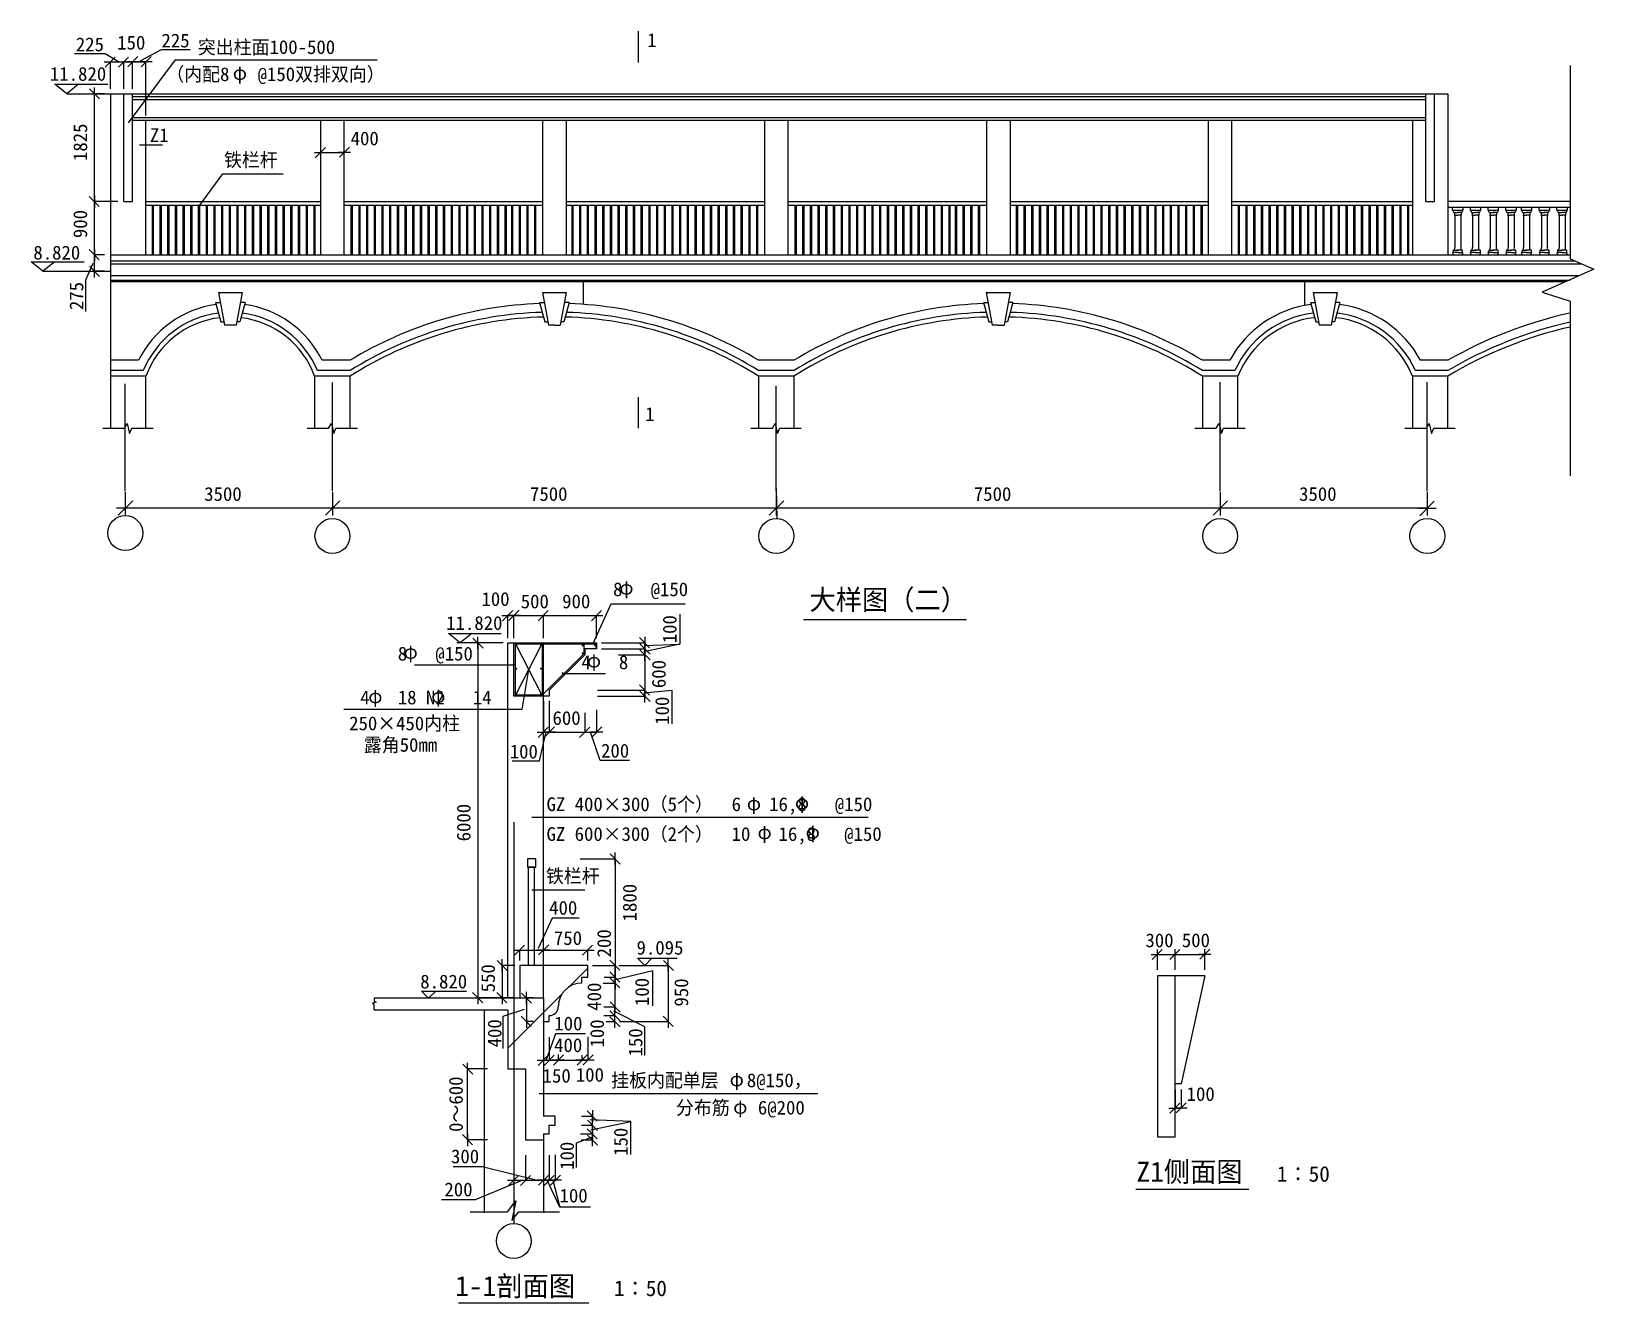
# Model space of a CAD drawing. Header units: metres. Extents: x 8963 to 35365, y -9739 to 11752.
import ezdxf

# ---------------------------------------------------------------- set-up
doc = ezdxf.new("R2010")
doc.units = ezdxf.units.M
for name, color, linetype in [('AXIS', 3, 'Continuous'), ('DOTE', 1, 'Continuous'), ('PUB_DIM', 3, 'Continuous'), ('PUB_TEXT', 7, 'Continuous'), ('Q', 4, 'Continuous'), ('REIN', 1, 'Continuous'), ('TEXT', 4, 'Continuous'), ('填充', 6, 'Continuous'), ('柱', 7, 'Continuous'), ('框架梁', 4, 'Continuous')]:
    doc.layers.add(name, color=color, linetype=linetype)

msp = doc.modelspace()

# ---------------------------------------------------------------- texts
for s, p in [('225', (9716.21, 11413.1)), ('150', (10415.55, 11443.05)), ('225', (11163.32, 11478.26)), ('1', (19372.88, 11485.54)), ('400', (14360.22, 9824.17)), ('1', (19335.28, 5162.97)), ('3500', (11885.71, 3814.39)), ('7500', (17390.56, 3814.39)), ('7500', (24890.56, 3814.39)), ('3500', (30385.71, 3814.39)), ('100', (16570.52, 2038.81)), ('500', (17234.04, 1998.5)), ('900', (17934.38, 1998.85)), ('600', (17771.01, 28.35)), ('100', (17048.38, -539.47)), ('200', (18591.24, -524.44)), ('400', (17714.44, -3179.56)), ('750', (17794.74, -3691.84)), ('300', (27789.71, -3729.82)), ('500', (28404.81, -3728.52)), ('100', (17801.62, -5135.24)), ('400', (17798.36, -5502.19)), ('150', (17603.8, -6018.57)), ('100', (18164.84, -6002.08)), ('100', (28486.14, -6327.08)), ('300', (16055.83, -7380.95)), ('200', (15944.75, -7939.99)), ('100', (17890.13, -8043.86))]:
    msp.add_text(s, height=233).set_placement(p)
for s, p in [('1825', (9907.36, 9558.3)), ('900', (9906.93, 8255.62)), ('275', (9843.53, 7039.68)), ('100', (19866.92, 1407.69)), ('600', (19683.09, 649.11)), ('100', (19739.64, 29.63)), ('6000', (16386.24, -1940.3)), ('1800', (19191.15, -3292.53)), ('200', (18758.47, -3901.6)), ('550', (16798.22, -4492.18)), ('400', (18592.18, -4803.06)), ('100', (19399.26, -4723.54)), ('950', (20063.53, -4732.24)), ('400', (16908.54, -5422)), ('100', (18641.13, -5425.39)), ('150', (19289.21, -5576.05)), ('0～600', (16255.54, -6851)), ('150', (19040.19, -7256.2)), ('100', (18132.83, -7492.69))]:
    msp.add_text(s, height=233, rotation=90).set_placement(p)
at = {"layer": 'PUB_DIM'}
for s, p in [('11.820', (9278.96, 10914.51)), ('8.820', (8998.47, 7893.84)), ('11.820', (15974.52, 1633.6)), ('9.095', (19191.2, -3855.03)), ('8.820', (15536.35, -4426.38))]:
    msp.add_text(s, height=233, dxfattribs=at).set_placement(p)
at = {"layer": 'PUB_TEXT'}
for s, height, p in [('大样图（二）', 341, (22114.1, 1973.44)), ('Z1侧面图', 341, (27638.36, -7694.57)), ('1∶50', 263, (30011.31, -7693.07)), ('1-1剖面图', 341, (16126, -9626.96)), ('1∶50', 263, (18809.73, -9626.16))]:
    msp.add_text(s, height=height, dxfattribs=at).set_placement(p)
at = {"layer": 'Q'}
for p in [(12369.01, 10930.48), (18899.72, 2231.76), (15254.1, 1146.18), (18351.98, 999.76), (14657.46, 396.18), (15721.46, 402.2), (21054.43, -1415.21), (21867.33, -1398.65), (21235.07, -1902), (22047.97, -1894.09), (20764.1, -6078.1), (20824.27, -6543.82)]:
    msp.add_text('φ', height=233, dxfattribs=at).set_placement(p)
at = {"layer": 'TEXT'}
for s, p in [('突出柱面100-500', (11777.44, 11367.11)), ('（内配8   @150双排双向）', (11244.94, 10909.6)), ('Z1', (10968.58, 9878.34)), ('铁栏杆', (12219.64, 9461.41)), ('8   @150', (18794.49, 2203.52)), ('8   @150', (15157.04, 1116.08)), ('4   8', (18259.2, 969.72)), ('4   18 N2   14', (14522.72, 375.61)), ('250×450内柱', (14334.77, -62.15)), ('露角50mm', (14582.89, -425.9)), ('GZ 400×300（5个）  6   16,8   @150', (17669.97, -1428.94)), ('GZ 600×300（2个）  10   16,8   @150', (17669.97, -1932.97)), ('铁栏杆', (17660.26, -2641.9)), ('挂板内配单层   8@150，', (18761.84, -6095.38)), ('分布筋   6@200', (19857.1, -6557.46))]:
    msp.add_text(s, height=233, dxfattribs=at).set_placement(p)

# ---------------------------------------------------------------- blocks, each defined once
blk = doc.blocks.new('_DIMX')
blk.add_line((-150, 0), (150, 0))
at = {"color": 5}
blk.add_lwpolyline([(-127.24, -127.24), (117.14, 117.14)], dxfattribs=at)

# ---------------------------------------------------------------- hatches: boundary and pattern name
at = {"layer": 'AXIS'}
h = msp.add_hatch(dxfattribs=at)
h.set_pattern_fill('ANSI31', scale=1000)
h.paths.add_polyline_path([(17617.22, -4585.85), (17117.22, -4585.85), (17117.22, -5785.85), (17317.22, -5785.85), (17317.22, -6985.85), (17617.22, -6985.85), (17617.22, -6885.85), (17717.22, -6885.85), (17717.22, -6735.85), (17817.22, -6735.85), (17817.22, -6585.85), (17617.22, -6585.85)])
h.paths.add_polyline_path([(17017.22, -4785.85), (17017.22, -5785.85), (17117.22, -5785.85), (17117.22, -4585.85), (14758.91, -4585.85), (14758.91, -4642.84), (14768, -4637.59), (14749.58, -4700.23), (14758.91, -4694.84), (14758.91, -4785.85)])
h.paths.add_polyline_path([(17217.22, -4585.85), (17617.22, -4585.85), (17617.22, -4035.85), (17217.22, -4035.85)])
h.paths.add_polyline_path([(18267.22, -4335.85), (18267.22, -4235.85), (18367.22, -4235.85), (18367.22, -4035.85), (17617.22, -4035.85), (17617.22, -4585.85), (17617.22, -4985.85), (17717.22, -4985.85), (17717.22, -4885.85, 0.41), (17867.22, -4735.85, -0.41)])
at = {"layer": 'REIN'}
h = msp.add_hatch(dxfattribs=at)
h.set_pattern_fill('SOLID')
h.paths.add_polyline_path([(17169.38, 1374.05, 1), (17149.38, 1374.05, 1)])
h = msp.add_hatch(dxfattribs=at)
h.set_pattern_fill('SOLID')
h.paths.add_polyline_path([(17567.24, 1374.05, -1), (17587.24, 1374.05, -1)])
h = msp.add_hatch(dxfattribs=at)
h.set_pattern_fill('SOLID')
h.paths.add_polyline_path([(18272.88, 1376.1, 1), (18292.88, 1376.1, 1)])
h = msp.add_hatch(dxfattribs=at)
h.set_pattern_fill('SOLID')
h.paths.add_polyline_path([(18480.08, 1375.86, 1), (18500.08, 1375.86, 1)])
h = msp.add_hatch(dxfattribs=at)
h.set_pattern_fill('SOLID')
h.paths.add_polyline_path([(18272.74, 1237.55, 1), (18292.74, 1237.55, 1)])
h = msp.add_hatch(dxfattribs=at)
h.set_pattern_fill('SOLID')
h.paths.add_polyline_path([(17169.38, 979.31, -1), (17149.38, 979.31, -1)])
h = msp.add_hatch(dxfattribs=at)
h.set_pattern_fill('SOLID')
h.paths.add_polyline_path([(17567.24, 979.31, 1), (17587.24, 979.31, 1)])
h = msp.add_hatch(dxfattribs=at)
h.set_pattern_fill('SOLID')
h.paths.add_polyline_path([(17936.67, 901.24, 1), (17956.67, 901.24, 1)])
h = msp.add_hatch(dxfattribs=at)
h.set_pattern_fill('SOLID')
h.paths.add_polyline_path([(17169.38, 550.05, -1), (17149.38, 550.05, -1)])
h = msp.add_hatch(dxfattribs=at)
h.set_pattern_fill('SOLID')
h.paths.add_polyline_path([(17567.24, 550.05, 1), (17587.24, 550.05, 1)])
at = {"layer": '填充'}
h = msp.add_hatch(dxfattribs=at)
h.set_pattern_fill('AR-B816', scale=30)
h.paths.add_polyline_path([(10301.66, 7521.24), (10301.66, 6190.21), (10775.32, 6190.21, -0.25), (12085.91, 7134.91), (12076.99, 7167.53), (12156.15, 7167.53), (12125.68, 7333.6), (12527.64, 7333.6), (12497.18, 7167.53), (12576.33, 7167.53), (12567.42, 7134.91, -0.25), (13878.01, 6190.21), (14351.66, 6190.21, -0.13), (17556.93, 7149.47), (17551.99, 7167.53), (17631.15, 7167.53), (17600.68, 7333.6), (18002.64, 7333.6), (17972.18, 7167.53), (18051.33, 7167.53), (18046.4, 7149.47, -0.13), (21251.66, 6190.21), (21851.66, 6190.21, -0.13), (25056.93, 7149.47), (25051.99, 7167.53), (25131.15, 7167.53), (25100.68, 7333.6), (25502.64, 7333.6), (25472.18, 7167.53), (25551.33, 7167.53), (25546.4, 7149.47, -0.13), (28751.66, 6190.21), (29214.96, 6190.21, -0.24), (30585.91, 7134.91), (30576.99, 7167.53), (30656.15, 7167.53), (30625.68, 7333.6), (31027.64, 7333.6), (30997.18, 7167.53), (31076.33, 7167.53), (31067.42, 7134.91, -0.24), (32438.37, 6190.21), (32901.66, 6190.21, -0.08), (34964.21, 6987.75), (34964.21, 7521.24)])

# ---------------------------------------------------------------- linework, layer by layer
for p, q in [((19218.4, 11751.96), (19218.4, 11226.06)), ((9694.95, 11376.62), (10214.95, 11376.62)), ((10214.95, 11376.62), (10439.06, 11238.67)), ((11158.17, 11438.32), (10799.04, 11243.67)), ((11648.17, 11438.32), (11158.17, 11438.32)), ((32981.15, 8723.04), (32981.15, 8771.03)), ((33152.55, 8723.04), (32981.15, 8723.04)), ((33152.55, 8772.01), (32982.13, 8772.01)), ((33152.55, 8772.01), (33152.55, 8723.04)), ((33281.15, 8723.04), (33281.15, 8771.03)), ((33452.55, 8723.04), (33281.15, 8723.04)), ((33452.55, 8772.01), (33282.13, 8772.01)), ((33452.55, 8772.01), (33452.55, 8723.04)), ((33581.15, 8723.04), (33581.15, 8771.03)), ((33752.55, 8723.04), (33581.15, 8723.04)), ((33752.55, 8772.01), (33582.13, 8772.01)), ((33752.55, 8772.01), (33752.55, 8723.04)), ((33881.15, 8723.04), (33881.15, 8771.03)), ((34052.55, 8723.04), (33881.15, 8723.04)), ((34052.55, 8772.01), (33882.13, 8772.01)), ((34052.55, 8772.01), (34052.55, 8723.04)), ((34144.25, 8723.04), (34144.25, 8771.03)), ((34315.65, 8723.04), (34144.25, 8723.04)), ((34315.65, 8772.01), (34145.23, 8772.01)), ((34315.65, 8772.01), (34315.65, 8723.04)), ((34444.25, 8723.04), (34444.25, 8771.03)), ((34615.65, 8723.04), (34444.25, 8723.04)), ((34615.65, 8772.01), (34445.23, 8772.01)), ((34615.65, 8772.01), (34615.65, 8723.04)), ((34744.25, 8723.04), (34744.25, 8771.03)), ((34915.65, 8723.04), (34744.25, 8723.04)), ((34915.65, 8772.01), (34745.23, 8772.01)), ((34915.65, 8772.01), (34915.65, 8723.04)), ((33013.29, 8685.82), (33013.29, 8642.11)), ((33013.29, 8642.11), (33069.12, 8642.11)), ((33013.39, 8685.82), (33069.12, 8685.82)), ((33017.63, 8631.2), (33017.63, 8097.24)), ((33122.09, 8685.82), (33066.36, 8685.82)), ((33122.19, 8642.11), (33066.36, 8642.11)), ((33117.85, 8631.2), (33117.85, 8097.24)), ((33122.19, 8685.82), (33122.19, 8642.11)), ((33313.29, 8685.82), (33313.29, 8642.11)), ((33313.29, 8642.11), (33369.12, 8642.11)), ((33313.39, 8685.82), (33369.12, 8685.82)), ((33317.63, 8631.2), (33317.63, 8097.24)), ((33422.09, 8685.82), (33366.36, 8685.82)), ((33422.19, 8642.11), (33366.36, 8642.11)), ((33417.85, 8631.2), (33417.85, 8097.24)), ((33422.19, 8685.82), (33422.19, 8642.11)), ((33613.29, 8685.82), (33613.29, 8642.11)), ((33613.29, 8642.11), (33669.12, 8642.11)), ((33613.39, 8685.82), (33669.12, 8685.82)), ((33617.63, 8631.2), (33617.63, 8097.24)), ((33722.09, 8685.82), (33666.36, 8685.82)), ((33722.19, 8642.11), (33666.36, 8642.11)), ((33717.85, 8631.2), (33717.85, 8097.24)), ((33722.19, 8685.82), (33722.19, 8642.11)), ((33913.29, 8685.82), (33913.29, 8642.11)), ((33913.29, 8642.11), (33969.12, 8642.11)), ((33913.39, 8685.82), (33969.12, 8685.82)), ((33917.63, 8631.2), (33917.63, 8097.24)), ((34022.09, 8685.82), (33966.36, 8685.82)), ((34022.19, 8642.11), (33966.36, 8642.11)), ((34017.85, 8631.2), (34017.85, 8097.24)), ((34022.19, 8685.82), (34022.19, 8642.11)), ((34176.39, 8685.82), (34176.39, 8642.11)), ((34176.39, 8642.11), (34232.22, 8642.11)), ((34176.5, 8685.82), (34232.22, 8685.82)), ((34180.73, 8631.2), (34180.73, 8097.24)), ((34285.19, 8685.82), (34229.46, 8685.82)), ((34285.29, 8642.11), (34229.46, 8642.11)), ((34280.95, 8631.2), (34280.95, 8097.24)), ((34285.29, 8685.82), (34285.29, 8642.11)), ((34476.39, 8685.82), (34476.39, 8642.11)), ((34476.39, 8642.11), (34532.22, 8642.11)), ((34476.5, 8685.82), (34532.22, 8685.82)), ((34480.73, 8631.2), (34480.73, 8097.24)), ((34585.19, 8685.82), (34529.46, 8685.82)), ((34585.29, 8642.11), (34529.46, 8642.11)), ((34580.95, 8631.2), (34580.95, 8097.24)), ((34585.29, 8685.82), (34585.29, 8642.11)), ((34776.39, 8685.82), (34776.39, 8642.11)), ((34776.39, 8642.11), (34832.22, 8642.11)), ((34776.5, 8685.82), (34832.22, 8685.82)), ((34780.73, 8631.2), (34780.73, 8097.24)), ((34885.19, 8685.82), (34829.46, 8685.82)), ((34885.29, 8642.11), (34829.46, 8642.11)), ((34880.95, 8631.2), (34880.95, 8097.24)), ((34885.29, 8685.82), (34885.29, 8642.11)), ((10301.66, 7971.66), (34964.21, 7971.66)), ((33066.37, 8010.77), (32978.35, 8010.77)), ((32990.42, 8050.63), (33076.49, 8050.63)), ((32990.43, 8050.63), (32990.43, 8011.28)), ((33143.69, 8050.63), (33057.62, 8050.63)), ((33067.74, 8010.77), (33155.76, 8010.77)), ((33143.68, 8050.63), (33143.68, 8011.28)), ((33366.37, 8010.77), (33278.35, 8010.77)), ((33290.42, 8050.63), (33376.49, 8050.63)), ((33290.43, 8050.63), (33290.43, 8011.28)), ((33443.69, 8050.63), (33357.62, 8050.63)), ((33367.74, 8010.77), (33455.76, 8010.77)), ((33443.68, 8050.63), (33443.68, 8011.28)), ((33666.37, 8010.77), (33578.35, 8010.77)), ((33590.42, 8050.63), (33676.49, 8050.63)), ((33590.43, 8050.63), (33590.43, 8011.28)), ((33743.69, 8050.63), (33657.62, 8050.63)), ((33667.74, 8010.77), (33755.76, 8010.77)), ((33743.68, 8050.63), (33743.68, 8011.28)), ((33966.37, 8010.77), (33878.35, 8010.77)), ((33890.42, 8050.63), (33976.49, 8050.63)), ((33890.43, 8050.63), (33890.43, 8011.28)), ((34043.69, 8050.63), (33957.62, 8050.63)), ((33967.74, 8010.77), (34055.76, 8010.77)), ((34043.68, 8050.63), (34043.68, 8011.28)), ((34229.47, 8010.77), (34141.45, 8010.77)), ((34153.52, 8050.63), (34239.59, 8050.63)), ((34153.53, 8050.63), (34153.53, 8011.28)), ((34306.79, 8050.63), (34220.72, 8050.63)), ((34230.84, 8010.77), (34318.86, 8010.77)), ((34306.78, 8050.63), (34306.78, 8011.28)), ((34529.47, 8010.77), (34441.45, 8010.77)), ((34453.52, 8050.63), (34539.59, 8050.63)), ((34453.53, 8050.63), (34453.53, 8011.28)), ((34606.79, 8050.63), (34520.72, 8050.63)), ((34530.84, 8010.77), (34618.86, 8010.77)), ((34606.78, 8050.63), (34606.78, 8011.28)), ((34829.47, 8010.77), (34741.45, 8010.77)), ((34753.52, 8050.63), (34839.59, 8050.63)), ((34753.53, 8050.63), (34753.53, 8011.28)), ((34906.79, 8050.63), (34820.72, 8050.63)), ((34830.84, 8010.77), (34918.86, 8010.77)), ((34906.78, 8050.63), (34906.78, 8011.28)), ((9884.53, 7549.74), (10009.15, 7830)), ((10301.66, 7871.66), (35041.46, 7871.66)), ((10301.66, 7821.66), (35158.11, 7821.66)), ((9884.53, 7012.5), (9884.53, 7549.74)), ((10301.66, 7621.66), (35118.66, 7621.66)), ((10301.66, 7546.66), (34964.21, 7546.66)), ((12076.99, 7167.53), (12154.38, 7167.53)), ((12076.99, 7167.53), (12167.13, 6837.76)), ((12125.68, 7333.6), (12527.64, 7333.6)), ((12125.68, 7333.6), (12226.66, 6783.2)), ((12527.64, 7333.6), (12426.66, 6783.2)), ((12576.33, 7167.53), (12486.2, 6837.76)), ((12576.33, 7167.53), (12498.94, 7167.53)), ((17551.99, 7167.53), (17629.38, 7167.53)), ((17551.99, 7167.53), (17642.13, 6837.76)), ((17600.68, 7333.6), (18002.64, 7333.6)), ((17600.68, 7333.6), (17701.66, 6783.2)), ((18002.64, 7333.6), (17901.66, 6783.2)), ((18051.33, 7167.53), (17961.2, 6837.76)), ((18051.33, 7167.53), (17973.94, 7167.53)), ((25051.99, 7167.53), (25129.38, 7167.53)), ((25051.99, 7167.53), (25142.13, 6837.76)), ((25100.68, 7333.6), (25502.64, 7333.6)), ((25100.68, 7333.6), (25201.66, 6783.2)), ((25502.64, 7333.6), (25401.66, 6783.2)), ((25551.33, 7167.53), (25461.2, 6837.76)), ((25551.33, 7167.53), (25473.94, 7167.53)), ((30576.99, 7167.53), (30654.38, 7167.53)), ((30576.99, 7167.53), (30667.13, 6837.76)), ((30625.68, 7333.6), (31027.64, 7333.6)), ((30625.68, 7333.6), (30726.66, 6783.2)), ((31027.64, 7333.6), (30926.66, 6783.2)), ((31076.33, 7167.53), (30986.2, 6837.76)), ((31076.33, 7167.53), (30998.94, 7167.53)), ((12167.13, 6837.76), (12218.52, 6837.76)), ((12426.66, 6783.2), (12226.66, 6783.2)), ((12486.2, 6837.76), (12434.81, 6837.76)), ((17642.13, 6837.76), (17693.52, 6837.76)), ((17801.66, 6783.2), (17701.66, 6783.2)), ((17801.66, 6783.2), (17901.66, 6783.2)), ((17961.2, 6837.76), (17909.81, 6837.76)), ((25142.13, 6837.76), (25193.52, 6837.76)), ((25301.66, 6783.2), (25201.66, 6783.2)), ((25301.66, 6783.2), (25401.66, 6783.2)), ((25461.2, 6837.76), (25409.81, 6837.76)), ((30667.13, 6837.76), (30718.52, 6837.76)), ((30926.66, 6783.2), (30726.66, 6783.2)), ((30986.2, 6837.76), (30934.81, 6837.76)), ((10775.32, 6190.21), (10301.66, 6190.21)), ((14351.66, 6190.21), (13878.01, 6190.21)), ((21851.66, 6190.21), (21251.66, 6190.21)), ((29214.96, 6190.21), (28751.66, 6190.21)), ((32901.66, 6190.21), (32438.37, 6190.21)), ((10855.83, 6016.46), (10301.66, 6016.46)), ((10901.66, 5923.26), (10301.66, 5923.26)), ((14351.66, 5923.26), (13751.66, 5923.26)), ((14351.66, 6016.46), (13797.5, 6016.46)), ((21851.66, 6016.46), (21251.66, 6016.46)), ((21851.66, 5923.26), (21251.66, 5923.26)), ((29301.22, 6016.46), (28751.66, 6016.46)), ((29351.66, 5923.26), (28751.66, 5923.26)), ((32901.66, 5923.26), (32301.66, 5923.26)), ((32901.66, 6016.46), (32352.11, 6016.46)), ((19218.4, 5568.52), (19218.4, 5042.63)), ((19923.55, 1902.07), (19923.55, 1391.1)), ((22011.04, 1812), (24767.44, 1812)), ((19923.55, 1391.1), (19314.43, 1263.77)), ((19320.35, 1367.66), (19923.55, 1391.1)), ((19791.85, 607.63), (19315.92, 562.34)), ((19791.85, 46.21), (19791.85, 607.63)), ((17549.19, -580.57), (17662.9, -91.54)), ((18578.96, -573.66), (18411.07, -93.48)), ((17090.43, -580.57), (17549.19, -580.57)), ((19071.08, -573.66), (18578.96, -573.66)), ((17763.44, -3237.52), (17526.13, -3753.62)), ((18224.11, -3237.52), (17763.44, -3237.52)), ((16917.7, -4036.15), (16917.7, -4690.85)), ((19464.63, -4128.08), (18806.43, -4286.88)), ((19464.63, -4717.89), (19464.63, -4128.08)), ((16940.01, -4897.38), (17297.76, -4778.23)), ((16940.01, -5439.01), (16940.01, -4897.38)), ((19328.88, -5074.41), (18806.85, -4809.76)), ((17819.43, -5193.91), (17664.96, -5635.01)), ((18326.97, -5193.91), (17819.43, -5193.91)), ((19328.88, -5558.36), (19328.88, -5074.41)), ((19091.91, -6673.7), (18407.5, -6647.44)), ((18417.78, -6816.88), (19091.91, -6673.7)), ((19091.91, -7230.45), (19091.91, -6673.7)), ((18176.09, -7032.92), (18434.97, -6937.53)), ((18176.09, -7453.95), (18176.09, -7032.92)), ((16089.68, -7435.82), (16580.57, -7435.82)), ((16580.57, -7435.82), (17493.83, -7660.64)), ((16469.16, -7991.11), (17261.19, -7665.48)), ((17895.19, -8124.18), (17679.77, -7664.41)), ((17774.18, -7664.41), (17895.19, -8124.18)), ((27625.72, -7819.43), (29539.5, -7819.43)), ((15896.69, -7991.11), (16469.16, -7991.11)), ((18411.69, -8124.18), (17895.19, -8124.18)), ((16180.69, -9738.71), (18384.82, -9738.71))]:
    msp.add_line(p, q)
for centre, radius, start, end in [((33022.56, 8721.39), 36.73, 177.42, 255.55), ((33112.92, 8721.39), 36.73, 284.45, 2.58), ((33322.56, 8721.39), 36.73, 177.42, 255.55), ((33412.92, 8721.39), 36.73, 284.45, 2.58), ((33622.56, 8721.39), 36.73, 177.42, 255.55), ((33712.92, 8721.39), 36.73, 284.45, 2.58), ((33922.56, 8721.39), 36.73, 177.42, 255.55), ((34012.92, 8721.39), 36.73, 284.45, 2.58), ((34185.66, 8721.39), 36.73, 177.42, 255.55), ((34276.02, 8721.39), 36.73, 284.45, 2.58), ((34485.66, 8721.39), 36.73, 177.42, 255.55), ((34576.02, 8721.39), 36.73, 284.45, 2.58), ((34785.66, 8721.39), 36.73, 177.42, 255.55), ((34876.02, 8721.39), 36.73, 284.45, 2.58), ((33004.16, 8632.17), 13.5, 355.87, 47.35), ((33131.32, 8632.17), 13.5, 132.65, 184.13), ((33304.16, 8632.17), 13.5, 355.87, 47.35), ((33431.32, 8632.17), 13.5, 132.65, 184.13), ((33604.16, 8632.17), 13.5, 355.87, 47.35), ((33731.32, 8632.17), 13.5, 132.65, 184.13), ((33904.16, 8632.17), 13.5, 355.87, 47.35), ((34031.32, 8632.17), 13.5, 132.65, 184.13), ((34167.26, 8632.17), 13.5, 355.87, 47.35), ((34294.42, 8632.17), 13.5, 132.65, 184.13), ((34467.26, 8632.17), 13.5, 355.87, 47.35), ((34594.42, 8632.17), 13.5, 132.65, 184.13), ((34767.26, 8632.17), 13.5, 355.87, 47.35), ((34894.42, 8632.17), 13.5, 132.65, 184.13), ((33036.81, 8011.98), 58.48, 181.21, 223.59), ((32976.69, 8090.02), 41.67, 289.52, 9.8), ((33155.27, 8087.42), 38.52, 166.1, 252.19), ((33094.38, 8013.08), 61.42, 317.6, 357.82), ((33336.81, 8011.98), 58.48, 181.21, 223.59), ((33276.69, 8090.02), 41.67, 289.52, 9.8), ((33455.27, 8087.42), 38.52, 166.1, 252.19), ((33394.38, 8013.08), 61.42, 317.6, 357.82), ((33636.81, 8011.98), 58.48, 181.21, 223.59), ((33576.69, 8090.02), 41.67, 289.52, 9.8), ((33755.27, 8087.42), 38.52, 166.1, 252.19), ((33694.38, 8013.08), 61.42, 317.6, 357.82), ((33936.81, 8011.98), 58.48, 181.21, 223.59), ((33876.69, 8090.02), 41.67, 289.52, 9.8), ((34055.27, 8087.42), 38.52, 166.1, 252.19), ((33994.38, 8013.08), 61.42, 317.6, 357.82), ((34199.92, 8011.98), 58.48, 181.21, 223.59), ((34139.79, 8090.02), 41.67, 289.52, 9.8), ((34318.37, 8087.42), 38.52, 166.1, 252.19), ((34257.49, 8013.08), 61.42, 317.6, 357.82), ((34499.92, 8011.98), 58.48, 181.21, 223.59), ((34439.79, 8090.02), 41.67, 289.52, 9.8), ((34618.37, 8087.42), 38.52, 166.1, 252.19), ((34557.49, 8013.08), 61.42, 317.6, 357.82), ((34799.92, 8011.98), 58.48, 181.21, 223.59), ((34739.79, 8090.02), 41.67, 289.52, 9.8), ((34918.37, 8087.42), 38.52, 166.1, 252.19), ((34857.49, 8013.08), 61.42, 317.6, 357.82), ((12325.21, 5421.47), 1730.07, 97.95, 153.62), ((12328.12, 5421.47), 1730.07, 26.38, 82.05), ((17794.87, 519.73), 6634.01, 92.06, 121.27), ((17808.45, 519.73), 6634.01, 58.73, 87.94), ((25294.87, 519.73), 6634.01, 92.06, 121.27), ((25308.45, 519.73), 6634.01, 58.73, 87.94), ((30828.15, 5316.25), 1834.72, 97.59, 151.55), ((30825.18, 5316.25), 1834.72, 28.45, 82.41), ((12326.62, 5411.05), 1590.52, 97.25, 157.63), ((12327.53, 5404.9), 1516.69, 96.83, 160.02), ((12325.8, 5404.9), 1516.69, 19.98, 83.17), ((12326.7, 5411.05), 1590.52, 22.37, 82.75), ((17797.65, 488.79), 6434.93, 91.59, 122.38), ((17796.7, 499.44), 6504.29, 91.75, 121.98), ((17805.68, 488.79), 6434.93, 57.62, 88.41), ((17806.63, 499.44), 6504.29, 58.02, 88.25), ((25297.65, 488.79), 6434.93, 91.59, 122.38), ((25296.7, 499.44), 6504.29, 91.75, 121.98), ((25305.68, 488.79), 6434.93, 57.62, 88.41), ((25306.63, 499.44), 6504.29, 58.02, 88.25), ((30826.77, 5326.71), 1674.23, 96.89, 155.67), ((30825.88, 5332.88), 1588.04, 96.46, 158.18), ((30827.44, 5332.88), 1588.04, 21.82, 83.54), ((30826.56, 5326.71), 1674.23, 24.33, 83.11), ((36501.66, -54.17), 7207.8, 102.32, 119.96), ((36501.66, -54.17), 7057.8, 102.58, 120.67), ((36501.66, -54.17), 6977.8, 102.73, 121.06)]:
    msp.add_arc(centre, radius, start, end)
at = {"layer": 'AXIS'}
for p, q in [((10301.36, 11233.38), (10301.06, 11233.38)), ((10301.66, 10776.66), (10301.66, 11233.38)), ((10301.66, 11233.38), (10526.66, 11233.38)), ((10526.36, 11233.38), (10526.06, 11233.38)), ((10526.66, 10776.66), (10526.66, 11233.38)), ((10526.66, 11233.38), (10676.66, 11233.38)), ((10526.66, 10776.66), (10526.66, 11233.38)), ((10526.96, 11233.38), (10527.26, 11233.38)), ((11394.18, 11271.42), (10599.94, 10205.58)), ((10676.36, 11233.38), (10676.06, 11233.38)), ((10676.66, 10776.66), (10676.66, 11233.38)), ((10676.66, 10776.66), (10676.66, 11233.38)), ((10676.66, 11233.38), (10901.66, 11233.38)), ((10676.96, 11233.38), (10677.26, 11233.38)), ((10901.66, 10326.66), (10901.66, 11233.38)), ((10901.96, 11233.38), (10902.26, 11233.38)), ((11394.18, 11271.42), (14809.02, 11271.42)), ((34964.21, 11173.63), (34964.21, 7904.78)), ((9563.14, 10696.66), (10301.66, 10696.66)), ((10201.66, 10696.66), (10029.53, 10696.66)), ((10029.53, 8872.16), (10029.53, 10696.16)), ((10792.9, 9830.33), (11180.79, 9830.33)), ((13851.36, 9703.48), (13851.06, 9703.48)), ((13851.66, 9707.97), (13851.66, 9703.48)), ((13851.66, 9703.48), (14251.66, 9703.48)), ((14251.66, 9707.97), (14251.66, 9703.48)), ((14251.96, 9703.48), (14252.26, 9703.48)), ((11811.66, 8811.66), (12199.89, 9340.66)), ((12199.89, 9340.66), (13217.77, 9340.66)), ((10426.66, 8871.66), (10029.53, 8871.66)), ((10426.66, 8871.66), (10029.53, 8871.66)), ((10029.53, 7972.16), (10029.53, 8871.16)), ((10029.53, 7972.16), (10029.53, 7972.66)), ((10201.66, 7971.66), (10029.53, 7971.66)), ((10029.53, 7696.66), (10029.53, 7971.66)), ((10201.66, 7971.66), (10029.53, 7971.66)), ((9161.27, 7696.66), (10301.66, 7696.66)), ((10201.66, 7696.66), (10029.53, 7696.66)), ((10029.53, 7696.16), (10029.53, 7695.66)), ((35365.29, 7732.86), (34493.94, 7340.01)), ((34964.21, 7904.78), (35365.29, 7732.86)), ((34493.94, 7340.01), (34964.21, 7191.37)), ((34964.21, 7191.37), (34964.21, 4235.92)), ((10551.66, 3961.4), (10551.66, 3566.68)), ((14051.66, 3961.4), (14051.66, 3566.68)), ((21551.66, 4026.37), (21558.9, 3516.88)), ((21551.66, 3961.4), (21551.66, 3566.68)), ((29051.66, 3961.4), (29051.66, 3566.68)), ((32551.66, 3961.4), (32551.66, 3566.68)), ((10551.66, 3661.4), (10551.66, 3690.34)), ((14050.66, 3690.34), (10552.66, 3690.34)), ((14051.66, 3661.4), (14051.66, 3690.34)), ((14051.66, 3661.4), (14051.66, 3690.34)), ((21550.66, 3690.34), (14052.66, 3690.34)), ((21551.66, 3661.4), (21551.66, 3690.34)), ((21551.66, 3661.4), (21551.66, 3690.34)), ((29050.66, 3690.34), (21552.66, 3690.34)), ((29051.66, 3661.4), (29051.66, 3690.34)), ((29051.66, 3661.4), (29051.66, 3690.34)), ((32550.66, 3690.34), (29052.66, 3690.34)), ((32551.66, 3661.4), (32551.66, 3690.34)), ((17016.92, 1876.77), (17016.62, 1876.77)), ((17017.22, 1494.15), (17017.22, 1876.77)), ((17017.22, 1876.77), (17117.22, 1876.77)), ((17117.22, 1494.15), (17117.22, 1876.77)), ((17117.22, 1494.15), (17117.22, 1876.77)), ((17117.52, 1876.77), (17117.82, 1876.77)), ((17117.52, 1876.77), (17616.92, 1876.77)), ((17617.22, 1494.15), (17617.22, 1876.77)), ((17617.22, 1494.15), (17617.22, 1876.77)), ((17617.52, 1876.77), (18516.92, 1876.77)), ((18454.62, 1391.56), (18765.06, 2073.12)), ((18517.22, 1494.15), (18517.22, 1876.77)), ((18765.06, 2073.12), (20014.34, 2073.12)), ((16509.02, 1413.95), (16152.67, 1413.95)), ((16937.22, 1414.15), (16509.02, 1414.15)), ((16509.02, 1413.85), (16509.02, -4585.55)), ((18597.22, 1414.15), (19330.04, 1414.15)), ((19330.04, 1414.45), (19330.04, 1414.75)), ((19330.04, 1414.15), (19330.04, 1314.15)), ((18597.22, 1314.15), (19330.04, 1314.15)), ((18597.22, 1314.15), (19330.04, 1314.15)), ((18887.91, 1214.15), (19330.04, 1214.15)), ((18887.91, 1214.15), (19330.04, 1214.15)), ((19330.04, 1314.45), (19330.04, 1314.75)), ((19330.04, 1314.15), (19330.04, 1214.15)), ((19330.04, 1313.85), (19330.04, 1313.55)), ((19330.04, 1213.85), (19330.04, 614.45)), ((19330.04, 1213.85), (19330.04, 1213.55)), ((17138.55, 1035.98), (15436.55, 1035.98)), ((17368.18, 962.02), (17255.13, 286.03)), ((17946.37, 898.96), (18665.07, 898.96)), ((18533.76, 614.15), (19330.04, 614.15)), ((18533.76, 614.15), (19330.04, 614.15)), ((19330.04, 614.45), (19330.04, 614.75)), ((19330.04, 614.15), (19330.04, 514.15)), ((17255.13, 286.03), (14245.27, 286.03)), ((17617.22, 434.15), (17617.22, -95.03)), ((17717.22, 514.15), (17717.22, 514.15)), ((17717.22, 434.15), (17717.22, -95.03)), ((17717.22, 434.15), (17717.22, -95.03)), ((18517.22, 284.44), (18517.22, -95.03)), ((18533.76, 514.15), (19330.04, 514.15)), ((19330.04, 513.85), (19330.04, 513.55)), ((18317.22, 234.44), (18317.22, -95.03)), ((18317.22, 234.44), (18317.22, -95.03)), ((17616.92, -95.03), (17616.62, -95.03)), ((17617.22, -95.03), (17717.22, -95.03)), ((17717.52, -95.03), (17717.82, -95.03)), ((17717.52, -95.03), (18316.92, -95.03)), ((18316.92, -95.03), (18316.62, -95.03)), ((18317.22, -95.03), (18517.22, -95.03)), ((18517.52, -95.03), (18517.82, -95.03)), ((17421.52, -1531.91), (23103.16, -1531.91)), ((17367.22, -4035.85), (17367.22, -2375.85)), ((17467.22, -4035.85), (17467.22, -2375.85)), ((18237.21, -2235.85), (18827.21, -2235.85)), ((18827.21, -2236.15), (18827.21, -4035.55)), ((17421.52, -2758.99), (18315.23, -2758.99)), ((17216.92, -3776.79), (17216.62, -3776.79)), ((17217.22, -3955.85), (17217.22, -3776.79)), ((17217.22, -3776.79), (17617.22, -3776.79)), ((17617.22, -3955.85), (17617.22, -3776.79)), ((17617.22, -3955.85), (17617.22, -3776.79)), ((17617.52, -3776.79), (18366.92, -3776.79)), ((17617.52, -3776.79), (17617.82, -3776.79)), ((18367.22, -3955.85), (18367.22, -3776.79)), ((27990.78, -3850.69), (27990.28, -3850.69)), ((27991.28, -4111.84), (27991.28, -3770.69)), ((27991.28, -3850.69), (28291.28, -3850.69)), ((28290.78, -3850.69), (28290.28, -3850.69)), ((28291.28, -4111.84), (28291.28, -3760.69)), ((28291.28, -4111.84), (28291.28, -3850.69)), ((28291.28, -3850.69), (28791.28, -3850.69)), ((28291.78, -3850.69), (28292.28, -3850.69)), ((28791.28, -4111.84), (28791.28, -3760.69)), ((28791.78, -3850.69), (28792.28, -3850.69)), ((17137.22, -4035.85), (16917.7, -4035.85)), ((16917.7, -4036.15), (16917.7, -4063.22)), ((18447.22, -4035.85), (18827.21, -4035.85)), ((18641.37, -4035.85), (18827.21, -4035.85)), ((18827.21, -4035.55), (18827.21, -4035.25)), ((18827.21, -4235.85), (18827.21, -4035.85)), ((18889.58, -4035.85), (19579.01, -4035.85)), ((18907.21, -4035.85), (19727.55, -4035.85)), ((19727.55, -4036.15), (19727.55, -4985.55)), ((28791.28, -4211.84), (27991.28, -4211.84)), ((27991.28, -4211.84), (27991.28, -6936.84)), ((28291.28, -6936.84), (28291.28, -4211.84)), ((28791.28, -4211.84), (28391.28, -6036.84)), ((18625.12, -4335.85), (18827.21, -4335.85)), ((18625.12, -4335.85), (18827.21, -4335.85)), ((18641.37, -4235.85), (18827.21, -4235.85)), ((18641.37, -4235.85), (18827.21, -4235.85)), ((18827.21, -4235.55), (18827.21, -4235.25)), ((18827.21, -4335.85), (18827.21, -4235.85)), ((18827.21, -4236.15), (18827.21, -4236.45)), ((18827.21, -4335.55), (18827.21, -4335.25)), ((18827.21, -4735.85), (18827.21, -4335.85)), ((18827.21, -4336.15), (18827.21, -4336.45)), ((14791.93, -4660.71), (14729.8, -4675.79)), ((14729.8, -4675.79), (14758.91, -4694.84)), ((14758.91, -4585.85), (14758.91, -4642.84)), ((14758.91, -4642.84), (14791.93, -4660.71)), ((14758.91, -4785.85), (14758.91, -4694.84)), ((16937.22, -4585.85), (16509.02, -4585.85)), ((16917.7, -4585.55), (16917.7, -4558.48)), ((17137.22, -4585.85), (16917.7, -4585.85)), ((17445.25, -4585.85), (17329.28, -4585.85)), ((17329.28, -4586.15), (17329.28, -4985.55)), ((18636.79, -4735.85), (18827.21, -4735.85)), ((18636.79, -4735.85), (18822.63, -4735.85)), ((18822.63, -4735.55), (18822.63, -4735.25)), ((18822.63, -4885.85), (18822.63, -4735.85)), ((18827.21, -4736.15), (18827.21, -4736.45)), ((17445.25, -4985.85), (17329.28, -4985.85)), ((18636.79, -4885.85), (18822.63, -4885.85)), ((18636.79, -4885.85), (18822.63, -4885.85)), ((18680.48, -4985.85), (18822.63, -4985.85)), ((18822.63, -4885.55), (18822.63, -4885.25)), ((18822.63, -4985.85), (18822.63, -4885.85)), ((18822.63, -4886.15), (18822.63, -4886.45)), ((18822.63, -4986.15), (18822.63, -4986.45)), ((18902.63, -4985.85), (19727.55, -4985.85)), ((17617.22, -5273.09), (17617.22, -5638.43)), ((17717.22, -5247.52), (17717.22, -5638.43)), ((17717.22, -5247.52), (17717.22, -5638.43)), ((18367.22, -5244.31), (18367.22, -5638.43)), ((17867.22, -5543.94), (17867.22, -5638.43)), ((16669.82, -5785.85), (16337.16, -5785.85)), ((16337.16, -6985.55), (16337.16, -5786.15)), ((17616.92, -5638.43), (17616.62, -5638.43)), ((17617.22, -5638.43), (17717.22, -5638.43)), ((17716.92, -5638.43), (17716.62, -5638.43)), ((17717.22, -5638.43), (17867.22, -5638.43)), ((17717.52, -5638.43), (17717.82, -5638.43)), ((17866.92, -5638.43), (17866.62, -5638.43)), ((17867.22, -5638.43), (18267.22, -5638.43)), ((17867.52, -5638.43), (17867.82, -5638.43)), ((18266.92, -5638.43), (18266.62, -5638.43)), ((18267.22, -5554.77), (18267.22, -5638.43)), ((18267.22, -5638.43), (18367.22, -5638.43)), ((18267.52, -5638.43), (18267.82, -5638.43)), ((18367.52, -5638.43), (18367.82, -5638.43)), ((28391.28, -6036.84), (28291.28, -6036.84)), ((17546.41, -6201.18), (22254.65, -6201.18)), ((28291.28, -6136.84), (28291.28, -6447.95)), ((28391.28, -6136.84), (28391.28, -6447.95)), ((18258.84, -6585.85), (18444.68, -6585.85)), ((18444.68, -6585.55), (18444.68, -6585.25)), ((18444.68, -6735.85), (18444.68, -6585.85)), ((28290.78, -6447.95), (28290.28, -6447.95)), ((28391.28, -6447.95), (28291.28, -6447.95)), ((28391.78, -6447.95), (28392.28, -6447.95)), ((18258.84, -6735.85), (18444.68, -6735.85)), ((18258.84, -6735.85), (18444.68, -6735.85)), ((18444.68, -6735.55), (18444.68, -6735.25)), ((18444.68, -6885.85), (18444.68, -6735.85)), ((18444.68, -6736.15), (18444.68, -6736.45)), ((16669.82, -6985.85), (16337.16, -6985.85)), ((18242.6, -6885.85), (18444.68, -6885.85)), ((18242.6, -6885.85), (18444.68, -6885.85)), ((18254.27, -6985.85), (18444.68, -6985.85)), ((18444.68, -6885.55), (18444.68, -6885.25)), ((18444.68, -6985.85), (18444.68, -6885.85)), ((18444.68, -6886.15), (18444.68, -6886.45)), ((18444.68, -6986.15), (18444.68, -6986.45)), ((27991.28, -6936.84), (28291.28, -6936.84)), ((17117.22, -7267.55), (17117.22, -7669.4)), ((17317.22, -7241.98), (17317.22, -7669.4)), ((17317.22, -7241.98), (17317.22, -7669.4)), ((17617.22, -7241.98), (17617.22, -7669.4)), ((17617.22, -7241.98), (17617.22, -7669.4)), ((17717.22, -7244.96), (17717.22, -7669.4)), ((17717.22, -7244.96), (17717.22, -7669.4)), ((17817.22, -7238.78), (17817.22, -7669.4)), ((17116.92, -7669.4), (17116.62, -7669.4)), ((17117.22, -7669.4), (17317.22, -7669.4)), ((17316.92, -7669.4), (17316.62, -7669.4)), ((17317.22, -7669.4), (17617.22, -7669.4)), ((17317.52, -7669.4), (17317.82, -7669.4)), ((17616.92, -7669.4), (17616.62, -7669.4)), ((17617.22, -7669.4), (17717.22, -7669.4)), ((17617.52, -7669.4), (17617.82, -7669.4)), ((17716.92, -7669.4), (17716.62, -7669.4)), ((17717.22, -7669.4), (17817.22, -7669.4)), ((17717.52, -7669.4), (17717.82, -7669.4)), ((17817.52, -7669.4), (17817.82, -7669.4))]:
    msp.add_line(p, q, dxfattribs=at)
msp.add_lwpolyline([(17347.22, -2375.85), (17487.22, -2375.85), (17487.22, -2235.85), (17347.22, -2235.85)], close=True, dxfattribs=at)
for centre in [(10552.69, 3271.19), (14052.69, 3219.72), (21552.69, 3219.72), (29052.69, 3219.72), (32552.69, 3219.72), (17117.03, -8696.11)]:
    msp.add_circle(centre, 295.04, dxfattribs=at)
at = {"layer": 'DOTE'}
for p, q in [((14051.66, 3976.23), (14051.66, 5812.83)), ((29051.66, 3976.23), (29051.66, 5823.26)), ((32551.66, 3976.23), (32551.66, 5823.26)), ((10551.66, 3976.23), (10551.66, 5794.03)), ((21551.66, 3976.85), (21551.66, 5761.56)), ((21551.66, 3976.23), (21551.66, 5761.56)), ((17117.22, -1618.2), (17117.22, -8401.06)), ((16617.22, -4785.85), (16617.22, -8217.5)), ((17617.22, -6985.85), (17617.22, -8217.5)), ((17012.94, -8200.85), (17149.54, -8017.94)), ((17149.54, -8017.94), (17085.81, -8345.72)), ((16381.59, -8200.85), (17012.94, -8200.85)), ((17085.81, -8345.72), (17204.13, -8200.85)), ((17113.98, -8200.85), (17117.22, -8200.85)), ((17204.13, -8200.85), (17887.42, -8200.85))]:
    msp.add_line(p, q, dxfattribs=at)
at = {"layer": 'PUB_DIM'}
for p, q in [((9561.87, 10696.82), (9363.9, 10857.09)), ((9363.9, 10857.09), (9543.9, 10857.09)), ((9453.9, 10857.09), (10255.27, 10857.09)), ((9759.87, 10857.09), (9561.87, 10696.82)), ((8963.22, 7856.92), (9143.22, 7856.92)), ((9161.19, 7696.65), (8963.22, 7856.92)), ((9053.22, 7856.92), (9854.59, 7856.92)), ((9359.18, 7856.92), (9161.19, 7696.65)), ((16012.1, 1574.09), (16192.1, 1574.09)), ((16210.07, 1413.82), (16012.1, 1574.09)), ((16102.1, 1574.09), (16903.47, 1574.09)), ((16408.06, 1574.09), (16210.07, 1413.82)), ((19208.54, -3915.85), (19448.54, -3915.85)), ((19328.54, -4035.85), (19208.54, -3915.85)), ((19448.54, -3915.85), (19328.54, -4035.85)), ((19328.54, -3915.85), (19879.4, -3915.85)), ((15677.09, -4590.98), (15557.09, -4470.98)), ((15557.09, -4470.98), (15797.09, -4470.98)), ((15677.09, -4470.98), (16316.26, -4470.98)), ((15797.09, -4470.98), (15677.09, -4590.98))]:
    msp.add_line(p, q, dxfattribs=at)
at = {"layer": 'REIN'}
for p, q in [((18506.88, 1391.56), (17135.37, 1391.56)), ((17138.55, 1394.73), (17138.55, 529.36)), ((17158.25, 1373.2), (17578.1, 550.84)), ((17578.37, 1373.2), (17158.52, 550.84)), ((17598.07, 1394.73), (17598.07, 529.36)), ((18297.67, 1396.43), (18297.67, 1228.84)), ((18505.04, 1396.43), (18505.04, 1324.15)), ((18297.67, 1231.39), (17598.07, 531.79)), ((17601.25, 532.54), (17135.37, 532.54))]:
    msp.add_line(p, q, dxfattribs=at)
at = {"layer": '填充'}
for p, q in [((10301.66, 10696.66), (10301.66, 7971.66)), ((10301.66, 10696.66), (32901.66, 10696.66)), ((10526.66, 8871.66), (10526.66, 10696.66)), ((10676.66, 8871.66), (10676.66, 10696.66)), ((10676.66, 10646.66), (32526.66, 10646.66)), ((10676.66, 10596.66), (32526.66, 10596.66)), ((32526.66, 8871.66), (32526.66, 10696.66)), ((32676.66, 8871.66), (32676.66, 10696.66)), ((32901.66, 10696.66), (32901.66, 7971.66)), ((10676.66, 10296.66), (32526.66, 10296.66)), ((10676.66, 10246.66), (32526.66, 10246.66)), ((10901.66, 7971.66), (10901.66, 10246.66)), ((13851.66, 10246.66), (13851.66, 7971.66)), ((14251.66, 7971.66), (14251.66, 10246.66)), ((17601.66, 10246.66), (17601.66, 7971.66)), ((18001.66, 10246.66), (18001.66, 7971.66)), ((21351.66, 10246.66), (21351.66, 7971.66)), ((21751.66, 7971.66), (21751.66, 10246.66)), ((25101.66, 10246.66), (25101.66, 7971.66)), ((25501.66, 10246.66), (25501.66, 7971.66)), ((28851.66, 10246.66), (28851.66, 7971.66)), ((29251.66, 7971.66), (29251.66, 10246.66)), ((32301.66, 10246.66), (32301.66, 7971.66)), ((32526.66, 9846.24), (32526.66, 9846.24)), ((10526.66, 8871.66), (10676.66, 8871.66)), ((10901.66, 8871.66), (13851.66, 8871.66)), ((10901.66, 8811.66), (13851.66, 8811.66)), ((11011.66, 7971.66), (11011.66, 8811.66)), ((11031.66, 7971.66), (11031.66, 8811.66)), ((11141.66, 7971.66), (11141.66, 8811.66)), ((11161.66, 7971.66), (11161.66, 8811.66)), ((11271.66, 7971.66), (11271.66, 8811.66)), ((11291.66, 7971.66), (11291.66, 8811.66)), ((11401.66, 7971.66), (11401.66, 8811.66)), ((11421.66, 7971.66), (11421.66, 8811.66)), ((11531.66, 7971.66), (11531.66, 8811.66)), ((11551.66, 7971.66), (11551.66, 8811.66)), ((11661.66, 7971.66), (11661.66, 8811.66)), ((11681.66, 7971.66), (11681.66, 8811.66)), ((11791.66, 7971.66), (11791.66, 8811.66)), ((11811.66, 7971.66), (11811.66, 8811.66)), ((11921.66, 7971.66), (11921.66, 8811.66)), ((11941.66, 7971.66), (11941.66, 8811.66)), ((12051.66, 7971.66), (12051.66, 8811.66)), ((12071.66, 7971.66), (12071.66, 8811.66)), ((12181.66, 7971.66), (12181.66, 8811.66)), ((12201.66, 7971.66), (12201.66, 8811.66)), ((12311.66, 7971.66), (12311.66, 8811.66)), ((12331.66, 7971.66), (12331.66, 8811.66)), ((12441.66, 7971.66), (12441.66, 8811.66)), ((12461.66, 7971.66), (12461.66, 8811.66)), ((12571.66, 7971.66), (12571.66, 8811.66)), ((12591.66, 7971.66), (12591.66, 8811.66)), ((12701.66, 7971.66), (12701.66, 8811.66)), ((12721.66, 7971.66), (12721.66, 8811.66)), ((12831.66, 7971.66), (12831.66, 8811.66)), ((12851.66, 7971.66), (12851.66, 8811.66)), ((12961.66, 7971.66), (12961.66, 8811.66)), ((12981.66, 7971.66), (12981.66, 8811.66)), ((13091.66, 7971.66), (13091.66, 8811.66)), ((13111.66, 7971.66), (13111.66, 8811.66)), ((13221.66, 7971.66), (13221.66, 8811.66)), ((13241.66, 7971.66), (13241.66, 8811.66)), ((13351.66, 7971.66), (13351.66, 8811.66)), ((13371.66, 7971.66), (13371.66, 8811.66)), ((13481.66, 7971.66), (13481.66, 8811.66)), ((13501.66, 7971.66), (13501.66, 8811.66)), ((13611.66, 7971.66), (13611.66, 8811.66)), ((13631.66, 7971.66), (13631.66, 8811.66)), ((13741.66, 7971.66), (13741.66, 8811.66)), ((13761.66, 7971.66), (13761.66, 8811.66)), ((14251.66, 8871.66), (17601.66, 8871.66)), ((14251.66, 8811.66), (17601.66, 8811.66)), ((14371.66, 7971.66), (14371.66, 8811.66)), ((14391.66, 7971.66), (14391.66, 8811.66)), ((14501.66, 7971.66), (14501.66, 8811.66)), ((14521.66, 7971.66), (14521.66, 8811.66)), ((14631.66, 7971.66), (14631.66, 8811.66)), ((14651.66, 7971.66), (14651.66, 8811.66)), ((14761.66, 7971.66), (14761.66, 8811.66)), ((14781.66, 7971.66), (14781.66, 8811.66)), ((14891.66, 7971.66), (14891.66, 8811.66)), ((14911.66, 7971.66), (14911.66, 8811.66)), ((15021.66, 7971.66), (15021.66, 8811.66)), ((15041.66, 7971.66), (15041.66, 8811.66)), ((15151.66, 7971.66), (15151.66, 8811.66)), ((15171.66, 7971.66), (15171.66, 8811.66)), ((15281.66, 7971.66), (15281.66, 8811.66)), ((15301.66, 7971.66), (15301.66, 8811.66)), ((15411.66, 7971.66), (15411.66, 8811.66)), ((15431.66, 7971.66), (15431.66, 8811.66)), ((15541.66, 7971.66), (15541.66, 8811.66)), ((15561.66, 7971.66), (15561.66, 8811.66)), ((15671.66, 7971.66), (15671.66, 8811.66)), ((15691.66, 7971.66), (15691.66, 8811.66)), ((15801.66, 7971.66), (15801.66, 8811.66)), ((15821.66, 7971.66), (15821.66, 8811.66)), ((15931.66, 7971.66), (15931.66, 8811.66)), ((15951.66, 7971.66), (15951.66, 8811.66)), ((16061.66, 7971.66), (16061.66, 8811.66)), ((16081.66, 7971.66), (16081.66, 8811.66)), ((16191.66, 7971.66), (16191.66, 8811.66)), ((16211.66, 7971.66), (16211.66, 8811.66)), ((16321.66, 7971.66), (16321.66, 8811.66)), ((16341.66, 7971.66), (16341.66, 8811.66)), ((16451.66, 7971.66), (16451.66, 8811.66)), ((16471.66, 7971.66), (16471.66, 8811.66)), ((16581.66, 7971.66), (16581.66, 8811.66)), ((16601.66, 7971.66), (16601.66, 8811.66)), ((16711.66, 7971.66), (16711.66, 8811.66)), ((16731.66, 7971.66), (16731.66, 8811.66)), ((16841.66, 7971.66), (16841.66, 8811.66)), ((16861.66, 7971.66), (16861.66, 8811.66)), ((16971.66, 7971.66), (16971.66, 8811.66)), ((16991.66, 7971.66), (16991.66, 8811.66)), ((17081.66, 7971.66), (17081.66, 8811.66)), ((17101.66, 7971.66), (17101.66, 8811.66)), ((17211.66, 7971.66), (17211.66, 8811.66)), ((17231.66, 7971.66), (17231.66, 8811.66)), ((17341.66, 7971.66), (17341.66, 8811.66)), ((17361.66, 7971.66), (17361.66, 8811.66)), ((17471.66, 7971.66), (17471.66, 8811.66)), ((17491.66, 7971.66), (17491.66, 8811.66)), ((18001.66, 8871.66), (21351.66, 8871.66)), ((18001.66, 8811.66), (21351.66, 8811.66)), ((18101.66, 7971.66), (18101.66, 8811.66)), ((18121.66, 7971.66), (18121.66, 8811.66)), ((18231.66, 7971.66), (18231.66, 8811.66)), ((18251.66, 7971.66), (18251.66, 8811.66)), ((18361.66, 7971.66), (18361.66, 8811.66)), ((18381.66, 7971.66), (18381.66, 8811.66)), ((18491.66, 7971.66), (18491.66, 8811.66)), ((18511.66, 7971.66), (18511.66, 8811.66)), ((18621.66, 7971.66), (18621.66, 8811.66)), ((18641.66, 7971.66), (18641.66, 8811.66)), ((18751.66, 7971.66), (18751.66, 8811.66)), ((18771.66, 7971.66), (18771.66, 8811.66)), ((18881.66, 7971.66), (18881.66, 8811.66)), ((18901.66, 7971.66), (18901.66, 8811.66)), ((19011.66, 7971.66), (19011.66, 8811.66)), ((19031.66, 7971.66), (19031.66, 8811.66)), ((19141.66, 7971.66), (19141.66, 8811.66)), ((19161.66, 7971.66), (19161.66, 8811.66)), ((19271.66, 7971.66), (19271.66, 8811.66)), ((19291.66, 7971.66), (19291.66, 8811.66)), ((19401.66, 7971.66), (19401.66, 8811.66)), ((19421.66, 7971.66), (19421.66, 8811.66)), ((19531.66, 7971.66), (19531.66, 8811.66)), ((19551.66, 7971.66), (19551.66, 8811.66)), ((19661.66, 7971.66), (19661.66, 8811.66)), ((19681.66, 7971.66), (19681.66, 8811.66)), ((19791.66, 7971.66), (19791.66, 8811.66)), ((19811.66, 7971.66), (19811.66, 8811.66)), ((19921.66, 7971.66), (19921.66, 8811.66)), ((19941.66, 7971.66), (19941.66, 8811.66)), ((20051.66, 7971.66), (20051.66, 8811.66)), ((20071.66, 7971.66), (20071.66, 8811.66)), ((20181.66, 7971.66), (20181.66, 8811.66)), ((20201.66, 7971.66), (20201.66, 8811.66)), ((20311.66, 7971.66), (20311.66, 8811.66)), ((20331.66, 7971.66), (20331.66, 8811.66)), ((20441.66, 7971.66), (20441.66, 8811.66)), ((20461.66, 7971.66), (20461.66, 8811.66)), ((20571.66, 7971.66), (20571.66, 8811.66)), ((20591.66, 7971.66), (20591.66, 8811.66)), ((20701.66, 7971.66), (20701.66, 8811.66)), ((20721.66, 7971.66), (20721.66, 8811.66)), ((20831.66, 7971.66), (20831.66, 8811.66)), ((20851.66, 7971.66), (20851.66, 8811.66)), ((20961.66, 7971.66), (20961.66, 8811.66)), ((20981.66, 7971.66), (20981.66, 8811.66)), ((21091.66, 7971.66), (21091.66, 8811.66)), ((21111.66, 7971.66), (21111.66, 8811.66)), ((21221.66, 7971.66), (21221.66, 8811.66)), ((21241.66, 7971.66), (21241.66, 8811.66)), ((21751.66, 8871.66), (25101.66, 8871.66)), ((21751.66, 8811.66), (25101.66, 8811.66)), ((21871.66, 7971.66), (21871.66, 8811.66)), ((21891.66, 7971.66), (21891.66, 8811.66)), ((22001.66, 7971.66), (22001.66, 8811.66)), ((22021.66, 7971.66), (22021.66, 8811.66)), ((22131.66, 7971.66), (22131.66, 8811.66)), ((22151.66, 7971.66), (22151.66, 8811.66)), ((22261.66, 7971.66), (22261.66, 8811.66)), ((22281.66, 7971.66), (22281.66, 8811.66)), ((22391.66, 7971.66), (22391.66, 8811.66)), ((22411.66, 7971.66), (22411.66, 8811.66)), ((22521.66, 7971.66), (22521.66, 8811.66)), ((22541.66, 7971.66), (22541.66, 8811.66)), ((22651.66, 7971.66), (22651.66, 8811.66)), ((22671.66, 7971.66), (22671.66, 8811.66)), ((22781.66, 7971.66), (22781.66, 8811.66)), ((22801.66, 7971.66), (22801.66, 8811.66)), ((22911.66, 7971.66), (22911.66, 8811.66)), ((22931.66, 7971.66), (22931.66, 8811.66)), ((23041.66, 7971.66), (23041.66, 8811.66)), ((23061.66, 7971.66), (23061.66, 8811.66)), ((23171.66, 7971.66), (23171.66, 8811.66)), ((23191.66, 7971.66), (23191.66, 8811.66)), ((23301.66, 7971.66), (23301.66, 8811.66)), ((23321.66, 7971.66), (23321.66, 8811.66)), ((23431.66, 7971.66), (23431.66, 8811.66)), ((23451.66, 7971.66), (23451.66, 8811.66)), ((23561.66, 7971.66), (23561.66, 8811.66)), ((23581.66, 7971.66), (23581.66, 8811.66)), ((23691.66, 7971.66), (23691.66, 8811.66)), ((23711.66, 7971.66), (23711.66, 8811.66)), ((23821.66, 7971.66), (23821.66, 8811.66)), ((23841.66, 7971.66), (23841.66, 8811.66)), ((23951.66, 7971.66), (23951.66, 8811.66)), ((23971.66, 7971.66), (23971.66, 8811.66)), ((24081.66, 7971.66), (24081.66, 8811.66)), ((24101.66, 7971.66), (24101.66, 8811.66)), ((24211.66, 7971.66), (24211.66, 8811.66)), ((24231.66, 7971.66), (24231.66, 8811.66)), ((24341.66, 7971.66), (24341.66, 8811.66)), ((24361.66, 7971.66), (24361.66, 8811.66)), ((24471.66, 7971.66), (24471.66, 8811.66)), ((24491.66, 7971.66), (24491.66, 8811.66)), ((24581.66, 7971.66), (24581.66, 8811.66)), ((24601.66, 7971.66), (24601.66, 8811.66)), ((24711.66, 7971.66), (24711.66, 8811.66)), ((24731.66, 7971.66), (24731.66, 8811.66)), ((24841.66, 7971.66), (24841.66, 8811.66)), ((24861.66, 7971.66), (24861.66, 8811.66)), ((24971.66, 7971.66), (24971.66, 8811.66)), ((24991.66, 7971.66), (24991.66, 8811.66)), ((25501.66, 8871.66), (28851.66, 8871.66)), ((25501.66, 8811.66), (28851.66, 8811.66)), ((25611.66, 7971.66), (25611.66, 8811.66)), ((25631.66, 7971.66), (25631.66, 8811.66)), ((25741.66, 7971.66), (25741.66, 8811.66)), ((25761.66, 7971.66), (25761.66, 8811.66)), ((25871.66, 7971.66), (25871.66, 8811.66)), ((25891.66, 7971.66), (25891.66, 8811.66)), ((26001.66, 7971.66), (26001.66, 8811.66)), ((26021.66, 7971.66), (26021.66, 8811.66)), ((26131.66, 7971.66), (26131.66, 8811.66)), ((26151.66, 7971.66), (26151.66, 8811.66)), ((26261.66, 7971.66), (26261.66, 8811.66)), ((26281.66, 7971.66), (26281.66, 8811.66)), ((26391.66, 7971.66), (26391.66, 8811.66)), ((26411.66, 7971.66), (26411.66, 8811.66)), ((26521.66, 7971.66), (26521.66, 8811.66)), ((26541.66, 7971.66), (26541.66, 8811.66)), ((26651.66, 7971.66), (26651.66, 8811.66)), ((26671.66, 7971.66), (26671.66, 8811.66)), ((26781.66, 7971.66), (26781.66, 8811.66)), ((26801.66, 7971.66), (26801.66, 8811.66)), ((26911.66, 7971.66), (26911.66, 8811.66)), ((26931.66, 7971.66), (26931.66, 8811.66)), ((27041.66, 7971.66), (27041.66, 8811.66)), ((27061.66, 7971.66), (27061.66, 8811.66)), ((27171.66, 7971.66), (27171.66, 8811.66)), ((27191.66, 7971.66), (27191.66, 8811.66)), ((27301.66, 7971.66), (27301.66, 8811.66)), ((27321.66, 7971.66), (27321.66, 8811.66)), ((27431.66, 7971.66), (27431.66, 8811.66)), ((27451.66, 7971.66), (27451.66, 8811.66)), ((27561.66, 7971.66), (27561.66, 8811.66)), ((27581.66, 7971.66), (27581.66, 8811.66)), ((27691.66, 7971.66), (27691.66, 8811.66)), ((27711.66, 7971.66), (27711.66, 8811.66)), ((27821.66, 7971.66), (27821.66, 8811.66)), ((27841.66, 7971.66), (27841.66, 8811.66)), ((27951.66, 7971.66), (27951.66, 8811.66)), ((27971.66, 7971.66), (27971.66, 8811.66)), ((28081.66, 7971.66), (28081.66, 8811.66)), ((28101.66, 7971.66), (28101.66, 8811.66)), ((28211.66, 7971.66), (28211.66, 8811.66)), ((28231.66, 7971.66), (28231.66, 8811.66)), ((28341.66, 7971.66), (28341.66, 8811.66)), ((28361.66, 7971.66), (28361.66, 8811.66)), ((28471.66, 7971.66), (28471.66, 8811.66)), ((28491.66, 7971.66), (28491.66, 8811.66)), ((28601.66, 7971.66), (28601.66, 8811.66)), ((28621.66, 7971.66), (28621.66, 8811.66)), ((28731.66, 7971.66), (28731.66, 8811.66)), ((28751.66, 7971.66), (28751.66, 8811.66)), ((29251.66, 8871.66), (32301.66, 8871.66)), ((29251.66, 8811.66), (32301.66, 8811.66)), ((29361.66, 7971.66), (29361.66, 8811.66)), ((29381.66, 7971.66), (29381.66, 8811.66)), ((29491.66, 7971.66), (29491.66, 8811.66)), ((29511.66, 7971.66), (29511.66, 8811.66)), ((29621.66, 7971.66), (29621.66, 8811.66)), ((29641.66, 7971.66), (29641.66, 8811.66)), ((29751.66, 7971.66), (29751.66, 8811.66)), ((29771.66, 7971.66), (29771.66, 8811.66)), ((29881.66, 7971.66), (29881.66, 8811.66)), ((29901.66, 7971.66), (29901.66, 8811.66)), ((30011.66, 7971.66), (30011.66, 8811.66)), ((30031.66, 7971.66), (30031.66, 8811.66)), ((30141.66, 7971.66), (30141.66, 8811.66)), ((30161.66, 7971.66), (30161.66, 8811.66)), ((30271.66, 7971.66), (30271.66, 8811.66)), ((30291.66, 7971.66), (30291.66, 8811.66)), ((30401.66, 7971.66), (30401.66, 8811.66)), ((30421.66, 7971.66), (30421.66, 8811.66)), ((30531.66, 7971.66), (30531.66, 8811.66)), ((30551.66, 7971.66), (30551.66, 8811.66)), ((30661.66, 7971.66), (30661.66, 8811.66)), ((30681.66, 7971.66), (30681.66, 8811.66)), ((30791.66, 7971.66), (30791.66, 8811.66)), ((30811.66, 7971.66), (30811.66, 8811.66)), ((30921.66, 7971.66), (30921.66, 8811.66)), ((30941.66, 7971.66), (30941.66, 8811.66)), ((31051.66, 7971.66), (31051.66, 8811.66)), ((31071.66, 7971.66), (31071.66, 8811.66)), ((31181.66, 7971.66), (31181.66, 8811.66)), ((31201.66, 7971.66), (31201.66, 8811.66)), ((31311.66, 7971.66), (31311.66, 8811.66)), ((31331.66, 7971.66), (31331.66, 8811.66)), ((31441.66, 7971.66), (31441.66, 8811.66)), ((31461.66, 7971.66), (31461.66, 8811.66)), ((31571.66, 7971.66), (31571.66, 8811.66)), ((31591.66, 7971.66), (31591.66, 8811.66)), ((31701.66, 7971.66), (31701.66, 8811.66)), ((31721.66, 7971.66), (31721.66, 8811.66)), ((31831.66, 7971.66), (31831.66, 8811.66)), ((31851.66, 7971.66), (31851.66, 8811.66)), ((31961.66, 7971.66), (31961.66, 8811.66)), ((31981.66, 7971.66), (31981.66, 8811.66)), ((32091.66, 7971.66), (32091.66, 8811.66)), ((32111.66, 7971.66), (32111.66, 8811.66)), ((32221.66, 7971.66), (32221.66, 8811.66)), ((32241.66, 7971.66), (32241.66, 8811.66)), ((32526.66, 8871.66), (32676.66, 8871.66)), ((34964.21, 8871.66), (32901.66, 8871.66)), ((34964.21, 8771.66), (32901.66, 8771.66))]:
    msp.add_line(p, q, dxfattribs=at)
at = {"layer": '柱'}
for p, q in [((10301.66, 7971.66), (10301.66, 5042.63)), ((10301.66, 7521.24), (34895.93, 7521.24)), ((10901.66, 5042.63), (10901.66, 5923.26)), ((13751.66, 5923.26), (13751.66, 5042.63)), ((14351.66, 5042.63), (14351.66, 5923.26)), ((21251.66, 5923.26), (21251.66, 5042.63)), ((21851.66, 5042.63), (21851.66, 5923.26)), ((28751.66, 5923.26), (28751.66, 5042.63)), ((29351.66, 5042.63), (29351.66, 5923.26)), ((32301.66, 5923.26), (32301.66, 5042.63)), ((32901.66, 5042.63), (32901.66, 5923.26)), ((10172.88, 5042.63), (10536.54, 5042.63)), ((10536.54, 5042.63), (10584.38, 5123.11)), ((10584.38, 5123.11), (10624.25, 4955.81)), ((10624.25, 4955.81), (10660.31, 5042.63)), ((10660.31, 5042.63), (11025.14, 5042.63)), ((13622.88, 5042.63), (13986.54, 5042.63)), ((13986.54, 5042.63), (14034.38, 5123.11)), ((14034.38, 5123.11), (14074.25, 4955.81)), ((14074.25, 4955.81), (14110.31, 5042.63)), ((14110.31, 5042.63), (14475.14, 5042.63)), ((21122.88, 5042.63), (21486.54, 5042.63)), ((21486.54, 5042.63), (21534.38, 5123.11)), ((21534.38, 5123.11), (21574.25, 4955.81)), ((21574.25, 4955.81), (21610.31, 5042.63)), ((21610.31, 5042.63), (21975.14, 5042.63)), ((28622.88, 5042.63), (28986.54, 5042.63)), ((28986.54, 5042.63), (29034.38, 5123.11)), ((29034.38, 5123.11), (29074.25, 4955.81)), ((29074.25, 4955.81), (29110.31, 5042.63)), ((29110.31, 5042.63), (29475.14, 5042.63)), ((32172.88, 5042.63), (32536.54, 5042.63)), ((32536.54, 5042.63), (32584.38, 5123.11)), ((32584.38, 5123.11), (32624.25, 4955.81)), ((32624.25, 4955.81), (32660.31, 5042.63)), ((32660.31, 5042.63), (33025.14, 5042.63))]:
    msp.add_line(p, q, dxfattribs=at)
at = {"layer": '框架梁'}
for p, q in [((17017.22, -4585.85), (17017.22, 1414.15)), ((17017.22, 1414.15), (18517.22, 1414.15)), ((17117.22, 514.15), (17117.22, 1414.15)), ((17617.22, -4585.85), (17617.22, 1414.15)), ((18517.22, 1414.15), (18517.22, 1314.15)), ((18317.22, 1214.15), (17717.22, 614.15)), ((18517.22, 1314.15), (18317.22, 1314.15)), ((18317.22, 1314.15), (18317.22, 1214.15)), ((17717.22, 614.15), (17717.22, 514.15)), ((17717.22, 514.15), (17117.22, 514.15)), ((17467.22, -2375.85), (17367.22, -2375.85)), ((17217.22, -4035.85), (17217.22, -4585.85)), ((18367.22, -4035.85), (17217.22, -4035.85)), ((18367.22, -4235.85), (18367.22, -4035.85)), ((18267.22, -4235.85), (18367.22, -4235.85)), ((18267.22, -4335.85), (18267.22, -4235.85)), ((14758.91, -4585.85), (17617.22, -4585.85)), ((17617.22, -4585.85), (17617.22, -6585.85)), ((14758.91, -4785.85), (17017.22, -4785.85)), ((17017.22, -4785.85), (17017.22, -5785.85)), ((17617.22, -4985.85), (17717.22, -4985.85)), ((17717.22, -4985.85), (17717.22, -4885.85)), ((17017.22, -5785.85), (17317.22, -5785.85)), ((17317.22, -5785.85), (17317.22, -6985.85)), ((17817.22, -6585.85), (17617.22, -6585.85)), ((17817.22, -6735.85), (17817.22, -6585.85)), ((17717.22, -6735.85), (17817.22, -6735.85)), ((17717.22, -6885.85), (17717.22, -6735.85)), ((17317.22, -6985.85), (17617.22, -6985.85)), ((17617.22, -6885.85), (17617.22, -6985.85)), ((17617.22, -6885.85), (17717.22, -6885.85))]:
    msp.add_line(p, q, dxfattribs=at)
for centre, radius, start, end in [((18267.22, -4735.85), 400, 90, 180), ((17717.22, -4735.85), 150, 270, 0)]:
    msp.add_arc(centre, radius, start, end, dxfattribs=at)

# ---------------------------------------------------------------- block references
at = {"layer": 'AXIS', "xscale": 0.7, "yscale": 0.7, "zscale": 0.7}
for p in [(10301.66, 11233.38), (10526.66, 11233.38), (13851.66, 9703.48), (17017.22, 1876.77), (17617.22, 1876.77), (18517.22, 1876.77), (17617.22, -95.03), (18317.22, -95.03), (17217.22, -3776.79), (18367.22, -3776.79), (27991.28, -3850.69), (28291.28, -3850.69), (17617.22, -5638.43), (17717.22, -5638.43), (28291.28, -6447.95), (17117.22, -7669.4), (17317.22, -7669.4), (17717.22, -7669.4)]:
    msp.add_blockref('_DIMX', p, dxfattribs=at)
for p, rotation in [((10676.66, 11233.38), 180), ((10901.66, 11233.38), 180), ((10029.53, 10696.66), 90), ((14251.66, 9703.48), 180), ((10029.53, 8871.66), 270), ((10029.53, 7971.66), 270), ((10029.53, 7696.66), 90), ((17117.22, 1876.77), 180), ((16509.02, 1414.15), 90), ((19330.04, 1414.15), 270), ((19330.04, 1314.15), 90), ((19330.04, 1214.15), 90), ((19330.04, 614.15), 270), ((19330.04, 514.15), 90), ((17717.22, -95.03), 180), ((18517.22, -95.03), 180), ((18827.21, -2235.85), 90), ((17617.22, -3776.79), 180), ((16917.7, -4035.85), 90), ((18827.21, -4035.85), 270), ((19727.55, -4035.85), 90), ((28791.28, -3850.69), 180), ((18827.21, -4235.85), 270), ((16509.02, -4585.85), 270), ((16917.7, -4585.85), 270), ((17329.28, -4585.85), 90), ((18827.21, -4335.85), 270), ((18827.21, -4735.85), 90), ((17329.28, -4985.85), 270), ((18822.63, -4885.85), 90), ((18822.63, -4985.85), 90), ((19727.55, -4985.85), 270), ((16337.16, -5785.85), 90), ((17867.22, -5638.43), 180), ((18267.22, -5638.43), 180), ((18367.22, -5638.43), 180), ((18444.68, -6585.85), 270), ((28391.28, -6447.95), 180), ((18444.68, -6885.85), 270), ((18444.68, -6735.85), 90), ((16337.16, -6985.85), 270), ((18444.68, -6985.85), 90), ((17617.22, -7669.4), 180), ((17817.22, -7669.4), 180)]:
    msp.add_blockref('_DIMX', p, dxfattribs=dict(at, rotation=rotation))
at = {"layer": 'AXIS', "rotation": 180}
for p in [(10551.66, 3690.34), (14051.66, 3690.34), (21551.66, 3690.34), (29051.66, 3690.34)]:
    msp.add_blockref('_DIMX', p, dxfattribs=at)
at = {"layer": 'AXIS'}
msp.add_blockref('_DIMX', (32551.66, 3690.34), dxfattribs=at)

msp.set_redraw_order([(e.dxf.handle, doc.entitydb.next_handle()) for e in msp.query("TEXT MTEXT ATTDEF DIMENSION ARC_DIMENSION")])  # texts and dimensions are drawn at this point

doc.saveas('drawing.dxf')
